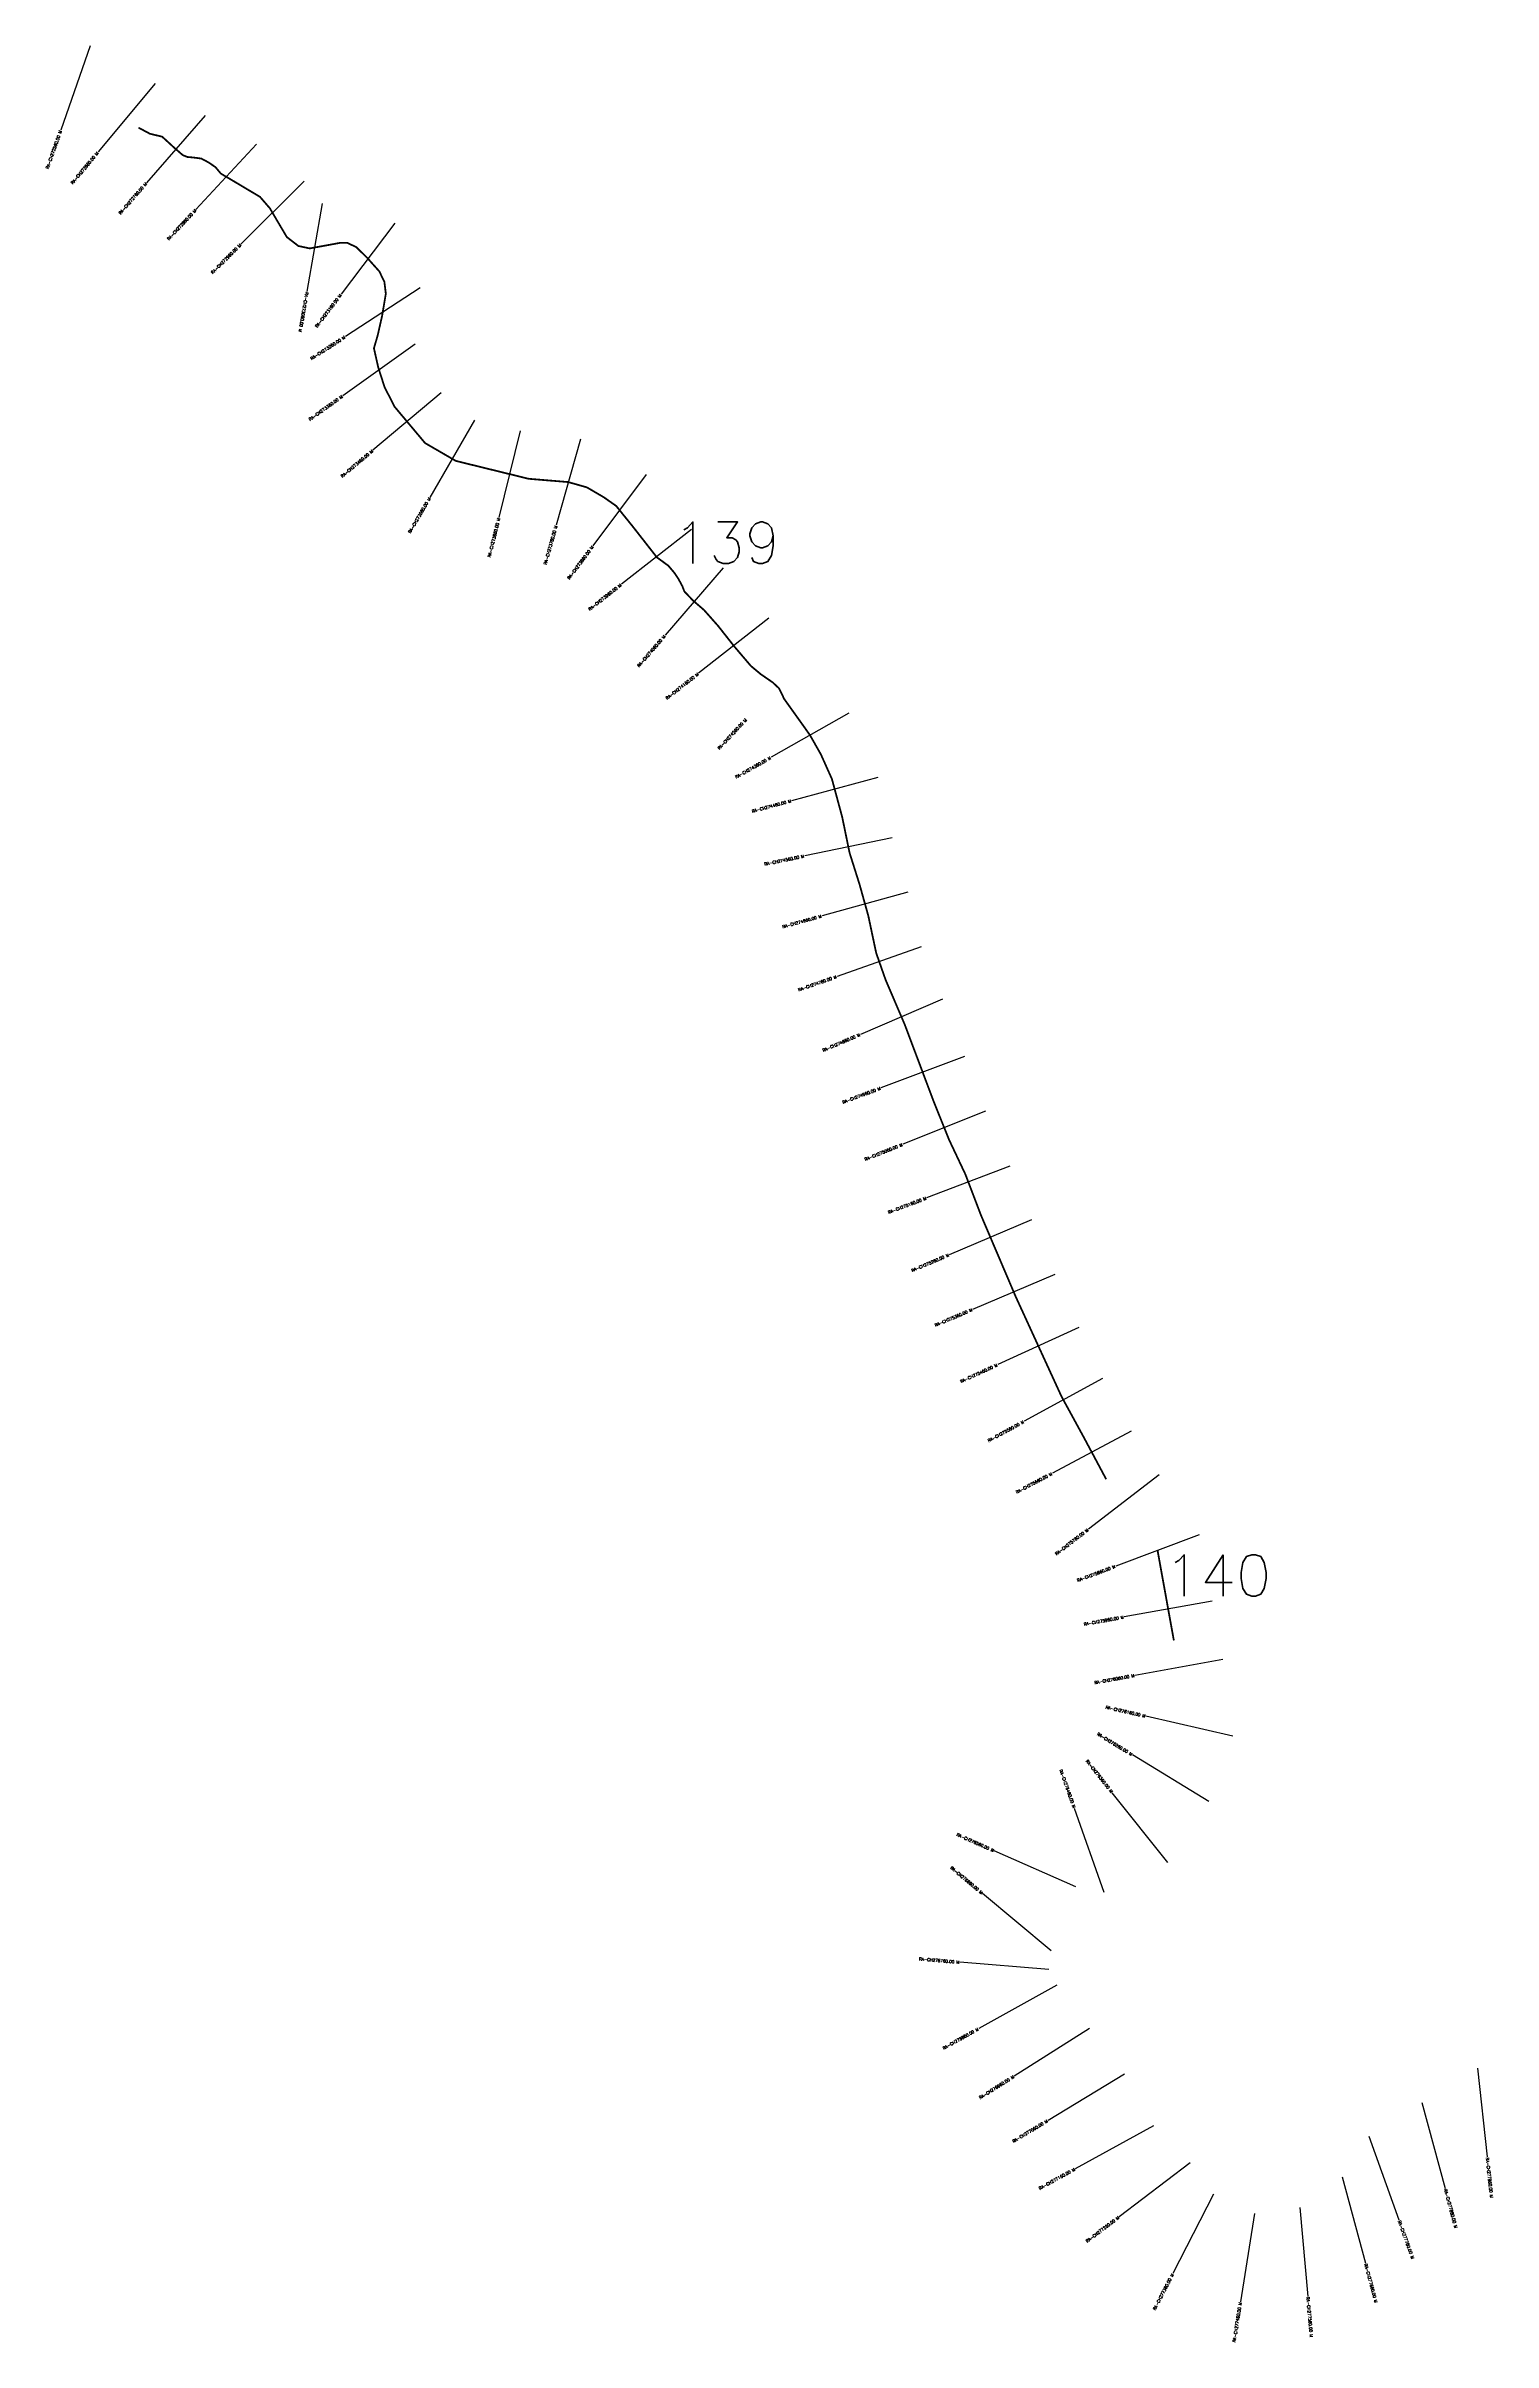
# Model space of a CAD drawing. Header units: metres. Extents: x 281582 to 287357, y 2025748 to 2031196.
# Drawn here: x 282355 to 284788, y 2025748 to 2029610 of the extents above; entities that cross this region are included whole.
import ezdxf
from ezdxf.enums import TextEntityAlignment as Align

# ---------------------------------------------------------------- set-up
doc = ezdxf.new("R2010")
doc.units = ezdxf.units.M
for name, color, linetype in [('CS', 134, 'Continuous'), ('CSMark', 6, 'Continuous'), ('NATURALLY PROTECTED', 3, 'Continuous')]:
    doc.layers.add(name, color=color, linetype=linetype)
doc.styles.get("Standard").update_dxf_attribs({"font": 'simplex.shx'})

msp = doc.modelspace()

# ---------------------------------------------------------------- linework, layer by layer
at = {"layer": 'CS'}
for p, q in [((282429.4, 2029609.7), (282379.8, 2029468.2)), ((282538.3, 2029546.6), (282442.4, 2029431.3)), ((282622.3, 2029492.9), (282524, 2029379.6)), ((282708.9, 2029444.6), (282607, 2029334.6)), ((282788.8, 2029382.2), (282682.6, 2029276.3)), ((282819.2, 2029344.5), (282793.8, 2029196.7)), ((282941.5, 2029311.7), (282851, 2029192.1)), ((282984, 2029202.7), (282858.3, 2029120.9)), ((282976, 2029108.2), (282854, 2029021)), ((283019.5, 2029026), (282904.6, 2028929.6)), ((283075.7, 2028980), (283000.5, 2028850.3)), ((283152.3, 2028962.4), (283116.7, 2028816.7)), ((283253.6, 2028948.2), (283213, 2028803.8)), ((283364.4, 2028888.9), (283274.7, 2028768.7)), ((283440.6, 2028796.6), (283322.5, 2028704.1)), ((283493.9, 2028732), (283396, 2028618.4)), ((283570.4, 2028647.1), (283452.4, 2028554.5)), ((283705, 2028487.2), (283574.5, 2028413.3)), ((283753.6, 2028379.2), (283608.7, 2028340.2)), ((283777.7, 2028277.6), (283630.8, 2028247.3)), ((283804.4, 2028186.5), (283659.9, 2028146.4)), ((283826.9, 2028094.3), (283685.3, 2028044.7)), ((283862.4, 2028006.3), (283724.5, 2027947.2)), ((283899.4, 2027909.8), (283759, 2027857)), ((283935, 2027818.1), (283795.8, 2027762.3)), ((283976, 2027725.5), (283835.9, 2027672.1)), ((284012, 2027635.3), (283874, 2027576.6)), ((284051.2, 2027543.3), (283913.2, 2027484.6)), ((284091.9, 2027454.3), (283955.5, 2027391.7)), ((284131.6, 2027368.2), (284000, 2027296.3)), ((284179.7, 2027279.7), (284047.3, 2027209.1)), ((284226.8, 2027206.2), (284107.8, 2027114.8)), ((284294.4, 2027105.4), (284154, 2027052.7)), ((284315.8, 2026994), (284168.2, 2026967.2)), ((284333.7, 2026895.6), (284186.1, 2026868.8)), ((284350.8, 2026766.7), (284204.5, 2026800.2)), ((284310.2, 2026657), (284182.1, 2026735.1)), ((284241.3, 2026554.1), (284148.1, 2026671.6)), ((284134.6, 2026504), (284084.4, 2026645.3)), ((284086.9, 2026513.1), (283949.6, 2026573.7)), ((284045.1, 2026405.9), (283929.9, 2026502)), ((284041.4, 2026374.4), (283891.9, 2026386.4)), ((284054.7, 2026348.1), (283923.7, 2026275)), ((284110, 2026274.8), (283983.1, 2026194.8)), ((284762.5, 2026208.4), (284778.6, 2026059.2)), ((284168.4, 2026198), (284040, 2026120.5)), ((284668.8, 2026150.8), (284708, 2026006)), ((284217.1, 2026111.5), (284085.8, 2026039)), ((284579.5, 2026094.2), (284630.2, 2025953)), ((284279.3, 2026049), (284159.7, 2025958.4)), ((284534.8, 2026025.4), (284573.8, 2025880.6)), ((284318.5, 2025996.4), (284250, 2025863)), ((284463.7, 2025974), (284476.9, 2025824.5)), ((284387.1, 2025963.6), (284363.6, 2025815.5))]:
    msp.add_line(p, q, dxfattribs=at)
at = {"layer": 'NATURALLY PROTECTED', "const_width": 3, "flags": 128}
for points in [[(282510.5, 2029472.2), (282529.6, 2029462), (282550.3, 2029457), (282570.3, 2029438.7), (282584.8, 2029426.1), (282592.6, 2029422.9), (282603, 2029422), (282616.2, 2029420.2), (282628.5, 2029413.6), (282640, 2029405.7), (282649, 2029394.9), (282673.2, 2029380.6), (282714.8, 2029355.8), (282731.4, 2029336.6), (282745.9, 2029311.9), (282759.9, 2029288.2), (282779.3, 2029273.2), (282798.4, 2029269.1), (282849.3, 2029278.4), (282861.6, 2029278.4), (282876.8, 2029271.3), (282896.1, 2029252.1), (282915.4, 2029230.5), (282923.9, 2029213.2), (282926.4, 2029192.9), (282920.1, 2029155.5), (282912.8, 2029123.3), (282906.4, 2029101.1), (282913.6, 2029069.1), (282924.3, 2029035.7), (282941.2, 2029002.7), (282992.4, 2028941.7), (283044.1, 2028911.7), (283166.7, 2028881.6), (283233.1, 2028876.1), (283264.5, 2028867.2), (283292.9, 2028850.6), (283313.8, 2028835.9), (283341.4, 2028801.7), (283382.2, 2028749.5), (283401.5, 2028735.4), (283412, 2028723), (283418.2, 2028713.7), (283425.1, 2028700.9), (283428.4, 2028692.2), (283442.7, 2028677.1), (283461.6, 2028660.8), (283485.3, 2028634), (283512.3, 2028599.7), (283540.5, 2028566.6), (283556.7, 2028553.1), (283577, 2028539.1), (283587.8, 2028529), (283596.3, 2028511.3), (283639.6, 2028450.6), (283658.1, 2028417.9), (283676.6, 2028376.6), (283693.9, 2028312.5), (283706.2, 2028252.7), (283723, 2028199.5), (283737.8, 2028146.4), (283751, 2028084.1), (283766.9, 2028038.7), (283799, 2027963.7), (283847.2, 2027835.6), (283873.4, 2027770.3), (283901, 2027711.8), (283927.1, 2027643.3), (283985.6, 2027506.1), (284062.8, 2027337.8), (284100, 2027269.7), (284137.8, 2027198.9)], [(284224, 2027080.2), (284251.6, 2026927.7)]]:
    msp.add_lwpolyline(points, dxfattribs=at)

# ---------------------------------------------------------------- texts
at = {"char_height": 70, "attachment_point": 1}
for s, insert in [('139', (283409.8, 2028809)), ('140', (284235.7, 2027072))]:
    msp.add_mtext_dynamic_manual_height_columns(s, width=95.172, gutter_width=1, heights=[0], dxfattribs=dict(at, insert=insert))
at = {"layer": 'CSMark'}
for s, rotation, p in [('RA-CH272560.00 M', 70.6644, (282379.4, 2029467.2)), ('RA-CH272660.00 M', 50.2569, (282441.8, 2029430.5)), ('RA-CH272760.00 M', 49.0685, (282523.3, 2029378.8)), ('RA-CH272860.00 M', 47.1781, (282606.3, 2029333.9)), ('RA-CH272960.00 M', 44.9152, (282681.9, 2029275.6)), ('RA-CH273160.00 M', 52.8702, (282850.4, 2029191.3)), ('RA-CH273260.00 M', 33.0771, (282857.5, 2029120.3)), ('RA-CH273360.00 M', 35.5397, (282853.1, 2029020.5)), ('RA-CH273460.00 M', 40.0092, (282903.9, 2028928.9)), ('RA-CH273560.00 M', 59.8756, (283000, 2028849.4)), ('RA-CH273660.00 M', 76.2483, (283116.4, 2028815.7)), ('RA-CH273760.00 M', 74.3016, (283212.7, 2028802.8)), ('RA-CH273860.00 M', 53.2875, (283274.1, 2028767.9)), ('RA-CH273960.00 M', 38.0539, (283321.7, 2028703.5)), ('RA-CH274060.00 M', 49.2264, (283395.3, 2028617.6)), ('RA-CH274160.00 M', 38.1506, (283451.6, 2028553.8)), ('RA-CH274260.00 M', 47.0637, (283532.1, 2028477.1)), ('RA-CH274360.00 M', 29.5259, (283573.6, 2028412.8)), ('RA-CH274460.00 M', 15.077, (283607.8, 2028339.9)), ('RA-CH274560.00 M', 11.6576, (283629.8, 2028247.1)), ('RA-CH274660.00 M', 15.5425, (283659, 2028146.1)), ('RA-CH274760.00 M', 19.3079, (283684.4, 2028044.3)), ('RA-CH274860.00 M', 23.2085, (283723.6, 2027946.8)), ('RA-CH274960.00 M', 20.6174, (283758.1, 2027856.6)), ('RA-CH275060.00 M', 21.8534, (283794.9, 2027761.9)), ('RA-CH275160.00 M', 20.8784, (283834.9, 2027671.7)), ('RA-CH275260.00 M', 23.0655, (283873.1, 2027576.2)), ('RA-CH275360.00 M', 23.0655, (283912.3, 2027484.2)), ('RA-CH275460.00 M', 24.6522, (283954.6, 2027391.3)), ('RA-CH275560.00 M', 28.6472, (283999.1, 2027295.9)), ('RA-CH275660.00 M', 28.1009, (284046.5, 2027208.6)), ('RA-CH275760.00 M', 37.536, (284107, 2027114.2)), ('RA-CH275860.00 M', 20.5789, (284153, 2027052.3)), ('RA-CH275960.00 M', 10.2895, (284167.3, 2026967.1)), ('RA-CH276060.00 M', 10.2895, (284185.1, 2026868.7)), ('RA-CH276160.00 M', 347.1107, (284203.6, 2026800.4)), ('RA-CH276260.00 M', 328.6428, (284181.2, 2026735.6)), ('RA-CH276460.00 M', 289.5481, (284084.1, 2026646.3)), ('RA-CH276360.00 M', 308.384, (284147.5, 2026672.4)), ('RA-CH276560.00 M', 336.1881, (283948.7, 2026574.1)), ('RA-CH276660.00 M', 320.1769, (283929.1, 2026502.6)), ('RA-CH276760.00 M', 355.4023, (283890.9, 2026386.5)), ('RA-CH276860.00 M', 29.1839, (283922.8, 2026274.5)), ('RA-CH276960.00 M', 32.2411, (283982.2, 2026194.3)), ('RA-CH277060.00 M', 31.0986, (284039.1, 2026120)), ('RA-CH277160.00 M', 28.8886, (284084.9, 2026038.6)), ('RA-CH277260.00 M', 37.1513, (284158.9, 2025957.8)), ('RA-CH277360.00 M', 62.8099, (284249.5, 2025862.1)), ('RA-CH277460.00 M', 81.0144, (284363.5, 2025814.5))]:
    msp.add_text(s, height=5, rotation=rotation, dxfattribs=at).set_placement(p, align=Align.MIDDLE_RIGHT)
for s, rotation, p in [('RA-CH273060.00 M', 260.2584, (282793.7, 2029195.7)), ('RA-CH277960.00 M', 276.1537, (284778.7, 2026058.2)), ('RA-CH277860.00 M', 285.1717, (284708.3, 2026005.1)), ('RA-CH277760.00 M', 289.7379, (284630.5, 2025952)), ('RA-CH277660.00 M', 285.0718, (284574.1, 2025879.6)), ('RA-CH277560.00 M', 275.0444, (284477, 2025823.6))]:
    msp.add_text(s, height=5, rotation=rotation, dxfattribs=at).set_placement(p, align=Align.MIDDLE_LEFT)

doc.saveas('drawing.dxf')
